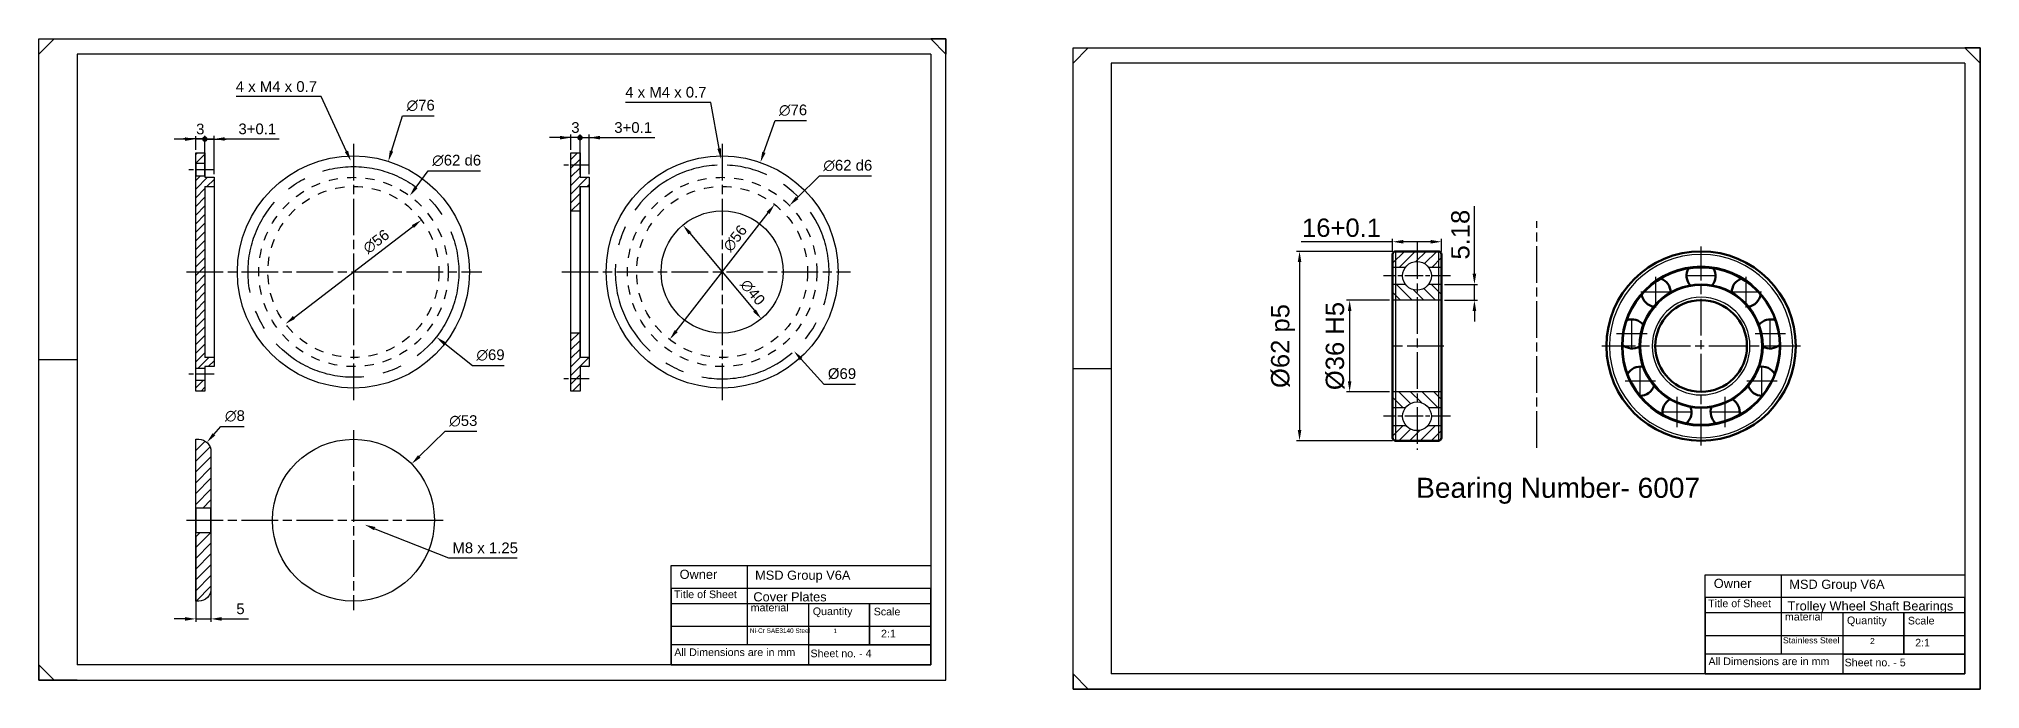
# Model space of a CAD drawing. Header units: millimetres. Extents: x -15074 to 21675, y -7568 to 6574.
# Drawn here: x -5722 to -5087, y 2422 to 2635 of the extents above; entities that cross this region are included whole.
import ezdxf

# ---------------------------------------------------------------- set-up
doc = ezdxf.new("R2010")
doc.units = ezdxf.units.MM
for name, pattern in [('AM_ISO08W050', [18, 12, -1.5, 3, -1.5]), ('AM_ISO08W050x2', [9, 6, -0.75, 1.5, -0.75]), ('CENTER', [50.8, 31.75, -6.35, 6.35, -6.35]), ('Dashed', [2, 1, -1])]:
    doc.linetypes.add(name, pattern=pattern)
for name, color, linetype, lineweight in [('AM_0', 7, 'Continuous', 50), ('AM_4', 92, 'Continuous', 25), ('AM_5', 250, 'Continuous', 25), ('AM_7', 142, 'AM_ISO08W050', 25), ('AM_8', 1, 'Continuous', 25)]:
    doc.layers.add(name, color=color, linetype=linetype, lineweight=lineweight)
doc.styles.get("Standard").update_dxf_attribs({"font": 'arial.ttf'})
doc.dimstyles.new('AM_ISO$0', dxfattribs={"dimtxt": 3.5, "dimasz": 3.5, "dimexe": 1, "dimexo": 1, "dimgap": 1.5, "dimtad": 1, "dimdsep": 46, "dimtxsty": 'Standard', "dimcen": 0, "dimclrd": 256, "dimclre": 256, "dimclrt": 250, "dimadec": 0, "dimazin": 2, "dimtp": 0.1, "dimtm": 0.1, "dimtfac": 0.71, "dimtdec": 3, "dimtmove": 0, "dimatfit": 3, "dimfxl": 1, "dimlwd": -1, "dimlwe": -1, "dimarcsym": 1})
doc.dimstyles.new('AM_ISO$3', dxfattribs={"dimtxt": 3.5, "dimasz": 3.5, "dimexe": 1, "dimexo": 1, "dimgap": 1.5, "dimtad": 1, "dimtoh": 1, "dimdsep": 46, "dimtxsty": 'Standard', "dimcen": 0, "dimclrd": 256, "dimclre": 256, "dimclrt": 250, "dimadec": 0, "dimazin": 2, "dimtp": 0.1, "dimtm": 0.1, "dimtfac": 0.71, "dimtdec": 3, "dimtofl": 0, "dimtmove": 0, "dimatfit": 0, "dimfxl": 1, "dimlwd": -1, "dimlwe": -1, "dimarcsym": 1})
pattern_1 = [(45, (-9290.0528, 865.757), (-1.767767, 1.767767), [])]
pattern_2 = [(135, (-9290.0528, 865.757), (-1.9091883, -1.9091883), [])]
pattern_3 = [(45, (0, 0), (-1.41421356, 1.41421356), [])]
pattern_4 = [(45, (0, 0), (-1.767767, 1.767767), [])]

msp = doc.modelspace()

# ---------------------------------------------------------------- texts
at = {"attachment_point": 1}
for s, width, gutter_width, heights, insert, char_height in [('Bearing Number- 6007', 363.79611, 32.883, [0], (-5271.189, 2490.895), 6.57665), (' Owner', 21.09069, 6.25, [0], (-5513.505, 2460.775), 3), ('MSD Group V6A', 46.97471, 6.25, [0], (-5487.621, 2460.487), 3), ('Title of Sheet', 22.81629, 6.25, [0], (-5514.176, 2453.974), 2.5), ('Cover Plates', 47.54991, 6.25, [0], (-5488.197, 2453.399), 3), (' Owner', 21.09069, 6.25, [0], (-5174.92, 2457.802), 3), ('MSD Group V6A', 46.97471, 6.25, [0], (-5149.036, 2457.515), 3), ('material', 18.93235, 6.25, [0], (-5489.059, 2449.63), 2.5), ('Quantity', 16.77668, 6.25, [0], (-5468.736, 2448.418), 2.5), ('Scale', 17.25601, 6.25, [0], (-5448.795, 2448.322), 2.5), ('Title of Sheet', 22.81629, 6.25, [0], (-5175.591, 2451.002), 2.5), ('Trolley Wheel Shaft Bearings', 62.15367, 6.25, [0], (-5149.611, 2450.427), 3), ('Ni-Cr SAE3140 Steel', 18.57839, 6.25, [0], (-5489.32, 2441.57), 1.5), ('1', 17.24225, 6.25, [0], (-5461.961, 2441.506), 1.5), ('\\pxi-3,l4,t4;2:1', 17.0613, 6.25, [0], (-5448.904, 2441.118), 2.5), ('material', 18.93235, 6.25, [0], (-5150.474, 2446.657), 2.5), ('Quantity', 16.77668, 6.25, [0], (-5130.15, 2445.446), 2.5), ('Scale', 17.25601, 6.25, [0], (-5110.21, 2445.35), 2.5), ('All Dimensions are in mm', 48.26912, 6.25, [0], (-5514.081, 2435.008), 2.5), ('Sheet no. - 4', 36.3335, 6.25, [0.905], (-5469.503, 2434.625), 2.5), ('Stainless Steel', 18.27824, 6.25, [0], (-5151.095, 2438.656), 2), ('2', 18.35806, 6.25, [0], (-5122.6, 2438.416), 2), ('\\pxi-3,l4,t4;2:1', 17.0613, 6.25, [0], (-5110.318, 2438.146), 2.5), ('All Dimensions are in mm', 48.26912, 6.25, [0], (-5175.495, 2432.036), 2.5), ('Sheet no. - 5', 36.3335, 6.25, [0.905], (-5130.917, 2431.653), 2.5)]:
    msp.add_mtext_dynamic_manual_height_columns(s, width=width, gutter_width=gutter_width, heights=heights, dxfattribs=dict(at, insert=insert, char_height=char_height))

# ---------------------------------------------------------------- blocks, each defined once
blk = doc.blocks.new('1_SKF_6206_PART3_1_0_in_SKF_6206_2')
at = {"layer": 'AM_0'}
for start, end in [(358.74902, 70.95036), (189.04964, 261.25098)]:
    blk.add_arc((-14.78, 17.62), 4.76, start, end, dxfattribs=at)
at = {"layer": 'AM_7'}
for p, q in [((-14.78, 12.62), (-14.78, 22.62)), ((-19.78, 17.62), (-9.78, 17.62))]:
    blk.add_line(p, q, dxfattribs=at)
blk = doc.blocks.new('2_SKF_6206_PART3_2_0_in_SKF_6206_2')
at = {"layer": 'AM_0'}
for start, end in [(38.74902, 110.95036), (229.04964, 301.25098)]:
    blk.add_arc((-22.65, 3.99), 4.76, start, end, dxfattribs=at)
at = {"layer": 'AM_7'}
for p, q in [((-22.65, -1.01), (-22.65, 8.99)), ((-27.65, 3.99), (-17.65, 3.99))]:
    blk.add_line(p, q, dxfattribs=at)
blk = doc.blocks.new('3_SKF_6206_PART3_3_0_in_SKF_6206_2')
at = {"layer": 'AM_0'}
for start, end in [(78.74902, 150.95036), (269.04964, 341.25098)]:
    blk.add_arc((-19.92, -11.5), 4.76, start, end, dxfattribs=at)
at = {"layer": 'AM_7'}
for p, q in [((-24.92, -11.5), (-14.92, -11.5)), ((-19.92, -16.5), (-19.92, -6.5))]:
    blk.add_line(p, q, dxfattribs=at)
blk = doc.blocks.new('4_SKF_6206_PART3_4_0_in_SKF_6206_2')
at = {"layer": 'AM_0'}
for start, end in [(118.74902, 190.95036), (309.04964, 21.25098)]:
    blk.add_arc((-7.87, -21.61), 4.76, start, end, dxfattribs=at)
at = {"layer": 'AM_7'}
for p, q in [((-7.87, -26.61), (-7.87, -16.61)), ((-12.87, -21.61), (-2.87, -21.61))]:
    blk.add_line(p, q, dxfattribs=at)
blk = doc.blocks.new('5_SKF_6206_PART3_5_0_in_SKF_6206_2')
at = {"layer": 'AM_0'}
for start, end in [(349.04964, 61.25098), (158.74902, 230.95036)]:
    blk.add_arc((7.87, -21.61), 4.76, start, end, dxfattribs=at)
at = {"layer": 'AM_7'}
for p, q in [((7.87, -26.61), (7.87, -16.61)), ((2.87, -21.61), (12.87, -21.61))]:
    blk.add_line(p, q, dxfattribs=at)
blk = doc.blocks.new('6_SKF_6206_PART3_6_0_in_SKF_6206_2')
at = {"layer": 'AM_0'}
for start, end in [(29.04964, 101.25098), (198.74902, 270.95036)]:
    blk.add_arc((19.92, -11.5), 4.76, start, end, dxfattribs=at)
at = {"layer": 'AM_7'}
for p, q in [((14.92, -11.5), (24.92, -11.5)), ((19.92, -16.5), (19.92, -6.5))]:
    blk.add_line(p, q, dxfattribs=at)
blk = doc.blocks.new('7_SKF_6206_PART3_7_0_in_SKF_6206_2')
at = {"layer": 'AM_0'}
for start, end in [(69.04964, 141.25098), (238.74902, 310.95036)]:
    blk.add_arc((22.65, 3.99), 4.76, start, end, dxfattribs=at)
at = {"layer": 'AM_7'}
for p, q in [((22.65, -1.01), (22.65, 8.99)), ((17.65, 3.99), (27.65, 3.99))]:
    blk.add_line(p, q, dxfattribs=at)
blk = doc.blocks.new('8_SKF_6206_PART3_8_0_in_SKF_6206_2')
at = {"layer": 'AM_0'}
for start, end in [(109.04964, 181.25098), (278.74902, 350.95036)]:
    blk.add_arc((14.78, 17.62), 4.76, start, end, dxfattribs=at)
at = {"layer": 'AM_7'}
for p, q in [((14.78, 12.62), (14.78, 22.62)), ((9.78, 17.62), (19.78, 17.62))]:
    blk.add_line(p, q, dxfattribs=at)
blk = doc.blocks.new('9_SKF_6206_PART3_9_0_in_SKF_6206_2')
at = {"layer": 'AM_0'}
for start, end in [(149.049643866, 221.250981601), (318.749018399, 30.950356134)]:
    blk.add_arc((0, 23), 4.7625, start, end, dxfattribs=at)
at = {"layer": 'AM_7'}
blk.add_line((-5.000625, 23), (5.000625, 23), dxfattribs=at)
blk = doc.blocks.new('10_SKF_6206_PART2_0_in_SKF_6206_2')
at = {"layer": 'AM_0'}
for radius in [31, 25.78]:
    blk.add_circle((0, 0), radius, dxfattribs=at)
at = {"layer": 'AM_4'}
for radius in [30, 26.11]:
    blk.add_circle((0, 0), radius, dxfattribs=at)
at = {"layer": 'AM_7'}
for p, q in [((0, -32.55), (0, 32.55)), ((-32.55, 0), (32.55, 0))]:
    blk.add_line(p, q, dxfattribs=at)
blk = doc.blocks.new('11_SKF_6206_PART1_0_in_SKF_6206_2')
at = {"layer": 'AM_0'}
for radius in [20.18, 15]:
    blk.add_circle((0, 0), radius, dxfattribs=at)
at = {"layer": 'AM_4'}
for radius in [19.85, 16]:
    blk.add_circle((0, 0), radius, dxfattribs=at)
blk = doc.blocks.new('6_SKF_6206_PART2_0_in_SKF_6206_0')
at = {"layer": 'AM_0'}
for p, q in [((0, 30), (0, -30)), ((15, 31), (1, 31)), ((16, 30), (16, -30)), ((1, -31), (15, -31))]:
    blk.add_line(p, q, dxfattribs=at)
for centre, start, end in [((1, 30), 90, 180), ((15, 30), 0, 90), ((1, -30), 180, 270), ((15, -30), 270, 360)]:
    blk.add_arc(centre, 1, start, end, dxfattribs=at)
at = {"layer": 'AM_4'}
for p, q in [((1, 31), (1, -31)), ((15, 31), (15, -31))]:
    blk.add_line(p, q, dxfattribs=at)
at = {"layer": 'AM_7'}
blk.add_line((-0.8, 0), (16.8, 0), dxfattribs=at)
blk = doc.blocks.new('*D33')
at = {"layer": 'AM_5', "linetype": 'ByBlock', "transparency": 16777216}
for p, q in [((-5279.92, 2549.02), (-5293.97, 2549.02)), ((-5292.97, 2545.52), (-5292.97, 2522.52)), ((-5279.92, 2519.02), (-5293.97, 2519.02))]:
    blk.add_line(p, q, dxfattribs=at)
at = {"layer": 'AM_5', "transparency": 16777216}
for points in [[(-5293.55, 2545.52), (-5292.39, 2545.52), (-5292.97, 2549.02)], [(-5293.55, 2522.52), (-5292.39, 2522.52), (-5292.97, 2519.02)]]:
    blk.add_solid(points, dxfattribs=at)
at = {"layer": 'Defpoints', "color": 0, "transparency": 16777216}
for p in [(-5278.92, 2549.02), (-5292.97, 2519.02), (-5278.92, 2519.02)]:
    blk.add_point(p, dxfattribs=at)
at = {"layer": 'AM_5', "color": 7, "transparency": 16777216, "insert": (-5297.7, 2534.02), "char_height": 6, "attachment_point": 5, "rotation": 90}
blk.add_mtext('%%C36{\\C250;{}{\\C250; H5}{{}}}', dxfattribs=at)
blk = doc.blocks.new('*D34')
at = {"layer": 'AM_5', "linetype": 'ByBlock', "transparency": 16777216}
for p, q in [((-5278.92, 2565.02), (-5310.37, 2565.02)), ((-5309.37, 2561.52), (-5309.37, 2506.52)), ((-5278.92, 2503.02), (-5310.37, 2503.02))]:
    blk.add_line(p, q, dxfattribs=at)
at = {"layer": 'AM_5', "transparency": 16777216}
for points in [[(-5309.95, 2561.52), (-5308.79, 2561.52), (-5309.37, 2565.02)], [(-5309.95, 2506.52), (-5308.79, 2506.52), (-5309.37, 2503.02)]]:
    blk.add_solid(points, dxfattribs=at)
at = {"layer": 'Defpoints', "color": 0, "transparency": 16777216}
for p in [(-5277.92, 2565.02), (-5309.37, 2503.02), (-5277.92, 2503.02)]:
    blk.add_point(p, dxfattribs=at)
at = {"layer": 'AM_5', "color": 7, "transparency": 16777216, "insert": (-5314.81, 2534.02), "char_height": 6, "attachment_point": 5, "rotation": 90}
blk.add_mtext('%%C62{\\C250;{}{\\C250; p5}{{}}}', dxfattribs=at)
blk = doc.blocks.new('*D35')
at = {"layer": 'AM_5', "linetype": 'ByBlock', "transparency": 16777216}
for p, q in [((-5278.92, 2568.17), (-5308.84, 2568.17)), ((-5278.92, 2565.02), (-5278.92, 2569.17)), ((-5266.42, 2568.17), (-5275.42, 2568.17)), ((-5262.92, 2565.02), (-5262.92, 2569.17))]:
    blk.add_line(p, q, dxfattribs=at)
at = {"layer": 'AM_5', "transparency": 16777216}
for points in [[(-5275.42, 2568.76), (-5275.42, 2567.59), (-5278.92, 2568.17)], [(-5266.42, 2568.76), (-5266.42, 2567.59), (-5262.92, 2568.17)]]:
    blk.add_solid(points, dxfattribs=at)
at = {"layer": 'Defpoints', "color": 0, "transparency": 16777216}
for p in [(-5278.92, 2568.17), (-5278.92, 2564.02), (-5262.92, 2564.02)]:
    blk.add_point(p, dxfattribs=at)
at = {"layer": 'AM_5', "color": 7, "transparency": 16777216, "insert": (-5295.63, 2572.74), "char_height": 6, "attachment_point": 5}
blk.add_mtext('16+0.1', dxfattribs=at)
blk = doc.blocks.new('*D36')
at = {"layer": 'AM_5', "linetype": 'ByBlock', "transparency": 16777216}
for p, q in [((-5252.13, 2557.7), (-5252.13, 2579.8)), ((-5261.92, 2554.2), (-5251.13, 2554.2)), ((-5261.92, 2549.02), (-5251.13, 2549.02)), ((-5252.13, 2549.02), (-5252.13, 2554.2)), ((-5252.13, 2545.52), (-5252.13, 2542.02))]:
    blk.add_line(p, q, dxfattribs=at)
at = {"layer": 'AM_5', "transparency": 16777216}
for points in [[(-5252.71, 2557.7), (-5251.54, 2557.7), (-5252.13, 2554.2)], [(-5252.71, 2545.52), (-5251.54, 2545.52), (-5252.13, 2549.02)]]:
    blk.add_solid(points, dxfattribs=at)
at = {"layer": 'Defpoints', "color": 0, "transparency": 16777216}
for p in [(-5262.92, 2554.2), (-5262.92, 2549.02), (-5252.13, 2554.2)]:
    blk.add_point(p, dxfattribs=at)
at = {"layer": 'AM_5', "color": 7, "transparency": 16777216, "insert": (-5256.69, 2570.5), "char_height": 6, "attachment_point": 5, "rotation": 90}
blk.add_mtext('5.18', dxfattribs=at)
blk = doc.blocks.new('*D105')
at = {"layer": 'AM_5', "linetype": 'ByBlock', "transparency": 16777216}
for p, q in [((-5606.65, 2597.86), (-5603.02, 2609.4)), ((-5603.02, 2609.4), (-5592.7, 2609.4))]:
    blk.add_line(p, q, dxfattribs=at)
at = {"layer": 'AM_5', "transparency": 16777216}
blk.add_solid([(-5607.21, 2598.04), (-5606.1, 2597.69), (-5607.71, 2594.52)], dxfattribs=at)
at = {"layer": 'Defpoints', "color": 0, "transparency": 16777216}
for p in [(-5607.71, 2594.52), (-5630.54, 2522.03)]:
    blk.add_point(p, dxfattribs=at)
at = {"layer": 'AM_5', "color": 250, "transparency": 16777216, "insert": (-5597.11, 2612.79), "char_height": 3.5, "attachment_point": 5}
blk.add_mtext('∅76', dxfattribs=at)
blk = doc.blocks.new('*D106')
at = {"layer": 'AM_5', "linetype": 'ByBlock', "transparency": 16777216}
for p, q in [((-5484.73, 2597.46), (-5481.1, 2607.85)), ((-5481.1, 2607.85), (-5470.78, 2607.85))]:
    blk.add_line(p, q, dxfattribs=at)
at = {"layer": 'AM_5', "transparency": 16777216}
blk.add_solid([(-5485.28, 2597.65), (-5484.18, 2597.26), (-5485.88, 2594.15)], dxfattribs=at)
at = {"layer": 'Defpoints', "color": 0, "transparency": 16777216}
for p in [(-5485.88, 2594.15), (-5510.95, 2522.4)]:
    blk.add_point(p, dxfattribs=at)
at = {"layer": 'AM_5', "color": 250, "transparency": 16777216, "insert": (-5475.19, 2611.24), "char_height": 3.5, "attachment_point": 5}
blk.add_mtext('∅76', dxfattribs=at)
blk = doc.blocks.new('*D107')
at = {"layer": 'AM_5', "linetype": 'ByBlock', "transparency": 16777216}
for p, q in [((-5597.58, 2497.86), (-5589.06, 2506.12)), ((-5589.06, 2506.12), (-5578.73, 2506.12))]:
    blk.add_line(p, q, dxfattribs=at)
at = {"layer": 'AM_5', "transparency": 16777216}
blk.add_solid([(-5597.98, 2498.28), (-5597.17, 2497.44), (-5600.09, 2495.43)], dxfattribs=at)
at = {"layer": 'Defpoints', "color": 0, "transparency": 16777216}
for p in [(-5600.09, 2495.43), (-5638.15, 2458.55)]:
    blk.add_point(p, dxfattribs=at)
at = {"layer": 'AM_5', "color": 250, "transparency": 16777216, "insert": (-5583.15, 2509.5), "char_height": 3.5, "attachment_point": 5}
blk.add_mtext('∅53', dxfattribs=at)
blk = doc.blocks.new('*D108')
at = {"layer": 'AM_5', "linetype": 'ByBlock', "transparency": 16777216}
blk.add_line((-5638.58, 2543.4), (-5599.66, 2573.16), dxfattribs=at)
at = {"layer": 'AM_5', "transparency": 16777216}
for points in [[(-5600.01, 2573.62), (-5599.31, 2572.7), (-5596.88, 2575.29)], [(-5638.94, 2543.86), (-5638.23, 2542.93), (-5641.37, 2541.27)]]:
    blk.add_solid(points, dxfattribs=at)
at = {"layer": 'Defpoints', "color": 0, "transparency": 16777216}
for p in [(-5596.88, 2575.29), (-5641.37, 2541.27)]:
    blk.add_point(p, dxfattribs=at)
at = {"layer": 'AM_5', "color": 250, "transparency": 16777216, "insert": (-5611.67, 2568.24), "char_height": 3.5, "attachment_point": 5, "rotation": 37.40313}
blk.add_mtext('∅56', dxfattribs=at)
blk = doc.blocks.new('*D109')
at = {"layer": 'AM_5', "linetype": 'ByBlock', "transparency": 16777216}
blk.add_line((-5513.44, 2538.93), (-5483.39, 2577.63), dxfattribs=at)
at = {"layer": 'AM_5', "transparency": 16777216}
for points in [[(-5483.85, 2577.99), (-5482.92, 2577.27), (-5481.24, 2580.39)], [(-5513.9, 2539.29), (-5512.98, 2538.57), (-5515.59, 2536.17)]]:
    blk.add_solid(points, dxfattribs=at)
at = {"layer": 'Defpoints', "color": 0, "transparency": 16777216}
for p in [(-5481.24, 2580.39), (-5515.59, 2536.17)]:
    blk.add_point(p, dxfattribs=at)
at = {"layer": 'AM_5', "color": 250, "transparency": 16777216, "insert": (-5494.14, 2569.29), "char_height": 3.5, "attachment_point": 5, "rotation": 52.16222}
blk.add_mtext('∅56', dxfattribs=at)
blk = doc.blocks.new('*D110')
at = {"layer": 'AM_5', "linetype": 'ByBlock', "transparency": 16777216}
blk.add_line((-5508.99, 2570.94), (-5487.84, 2545.62), dxfattribs=at)
at = {"layer": 'AM_5', "transparency": 16777216}
for points in [[(-5508.54, 2571.32), (-5509.44, 2570.57), (-5511.24, 2573.63)], [(-5487.39, 2545.99), (-5488.28, 2545.24), (-5485.59, 2542.93)]]:
    blk.add_solid(points, dxfattribs=at)
at = {"layer": 'Defpoints', "color": 0, "transparency": 16777216}
for p in [(-5511.24, 2573.63), (-5485.59, 2542.93)]:
    blk.add_point(p, dxfattribs=at)
at = {"layer": 'AM_5', "color": 250, "transparency": 16777216, "insert": (-5488.42, 2551.6), "char_height": 3.5, "attachment_point": 5, "rotation": 309.87132}
blk.add_mtext('∅40', dxfattribs=at)
blk = doc.blocks.new('*D111')
at = {"layer": 'AM_5', "linetype": 'ByBlock', "transparency": 16777216}
for p, q in [((-5598.61, 2586.02), (-5594.64, 2591.4)), ((-5594.64, 2591.4), (-5577.52, 2591.4))]:
    blk.add_line(p, q, dxfattribs=at)
at = {"layer": 'AM_5', "transparency": 16777216}
blk.add_solid([(-5599.08, 2586.37), (-5598.14, 2585.67), (-5600.69, 2583.21)], dxfattribs=at)
at = {"layer": 'Defpoints', "color": 0, "transparency": 16777216}
for p in [(-5600.69, 2583.21), (-5637.55, 2533.35)]:
    blk.add_point(p, dxfattribs=at)
at = {"layer": 'AM_5', "color": 250, "transparency": 16777216, "insert": (-5585.33, 2594.78), "char_height": 3.5, "attachment_point": 5}
blk.add_mtext('∅62{}{\\C250; d6}', dxfattribs=at)
blk = doc.blocks.new('*D112')
at = {"layer": 'AM_5', "linetype": 'ByBlock', "transparency": 16777216}
for p, q in [((-5629.68, 2615.7), (-5657.53, 2615.7)), ((-5621.42, 2597.77), (-5629.68, 2615.7))]:
    blk.add_line(p, q, dxfattribs=at)
at = {"layer": 'AM_5', "transparency": 16777216}
blk.add_solid([(-5620.89, 2598.02), (-5621.95, 2597.53), (-5619.96, 2594.6)], dxfattribs=at)
at = {"layer": 'Defpoints', "color": 0, "transparency": 16777216}
for p in [(-5619.96, 2594.6), (-5618.29, 2590.96)]:
    blk.add_point(p, dxfattribs=at)
at = {"layer": 'AM_5', "color": 250, "transparency": 16777216, "insert": (-5644.35, 2618.98), "char_height": 3.5, "attachment_point": 5}
blk.add_mtext('4 x M4 x 0.7', dxfattribs=at)
blk = doc.blocks.new('GENDOT')
blk.add_line((0, 0), (-1, 0))
at = {"const_width": 0.25}
blk.add_lwpolyline([(-0.125, 0, 1), (0.125, 0, 1)], format="xyb", close=True, dxfattribs=at)
blk = doc.blocks.new('*D114')
at = {"layer": 'AM_5', "linetype": 'ByBlock', "transparency": 16777216}
for p, q in [((-5671.27, 2601.83), (-5674.77, 2601.83)), ((-5667.77, 2590.28), (-5667.77, 2602.83)), ((-5667.77, 2601.83), (-5664.77, 2601.83)), ((-5664.77, 2590.28), (-5664.77, 2602.83)), ((-5661.27, 2601.83), (-5643.45, 2601.83))]:
    blk.add_line(p, q, dxfattribs=at)
at = {"layer": 'AM_5', "transparency": 16777216}
blk.add_solid([(-5661.27, 2602.41), (-5661.27, 2601.25), (-5664.77, 2601.83)], dxfattribs=at)
at = {"layer": 'Defpoints', "color": 0, "transparency": 16777216}
for p in [(-5667.77, 2601.83), (-5667.77, 2589.28), (-5664.77, 2589.28)]:
    blk.add_point(p, dxfattribs=at)
at = {"layer": 'AM_5', "transparency": 16777216, "xscale": 3.5, "yscale": 3.5, "zscale": 3.5}
blk.add_blockref('GENDOT', (-5667.77, 2601.83), dxfattribs=at)
at = {"layer": 'AM_5', "color": 250, "transparency": 16777216, "insert": (-5650.59, 2605.12), "char_height": 3.5, "attachment_point": 5}
blk.add_mtext('3+0.1', dxfattribs=at)
blk = doc.blocks.new('*D115')
at = {"layer": 'AM_5', "linetype": 'ByBlock', "transparency": 16777216}
for p, q in [((-5674.27, 2601.78), (-5677.77, 2601.78)), ((-5670.77, 2598.28), (-5670.77, 2602.78)), ((-5667.77, 2601.78), (-5670.77, 2601.78)), ((-5667.77, 2590.28), (-5667.77, 2602.78)), ((-5664.27, 2601.78), (-5660.77, 2601.78))]:
    blk.add_line(p, q, dxfattribs=at)
at = {"layer": 'AM_5', "transparency": 16777216}
blk.add_solid([(-5674.27, 2602.36), (-5674.27, 2601.2), (-5670.77, 2601.78)], dxfattribs=at)
at = {"layer": 'Defpoints', "color": 0, "transparency": 16777216}
for p in [(-5670.77, 2601.78), (-5670.77, 2597.28), (-5667.77, 2589.28)]:
    blk.add_point(p, dxfattribs=at)
at = {"layer": 'AM_5', "transparency": 16777216, "xscale": 3.5, "yscale": 3.5, "zscale": 3.5, "rotation": 180}
blk.add_blockref('GENDOT', (-5667.77, 2601.78), dxfattribs=at)
at = {"layer": 'AM_5', "color": 250, "transparency": 16777216, "insert": (-5669.27, 2605.07), "char_height": 3.5, "attachment_point": 5}
blk.add_mtext('3', dxfattribs=at)
blk = doc.blocks.new('*D116')
at = {"layer": 'AM_5', "linetype": 'ByBlock', "transparency": 16777216}
for p, q in [((-5473.88, 2582.53), (-5466.58, 2589.74)), ((-5466.58, 2589.74), (-5449.47, 2589.74))]:
    blk.add_line(p, q, dxfattribs=at)
at = {"layer": 'AM_5', "transparency": 16777216}
blk.add_solid([(-5474.29, 2582.94), (-5473.47, 2582.12), (-5476.37, 2580.07)], dxfattribs=at)
at = {"layer": 'Defpoints', "color": 0, "transparency": 16777216}
for p in [(-5476.37, 2580.07), (-5520.46, 2536.49)]:
    blk.add_point(p, dxfattribs=at)
at = {"layer": 'AM_5', "color": 250, "transparency": 16777216, "insert": (-5457.27, 2593.12), "char_height": 3.5, "attachment_point": 5}
blk.add_mtext('∅62{}{\\C250; d6}', dxfattribs=at)
blk = doc.blocks.new('*D117')
at = {"layer": 'AM_5', "linetype": 'ByBlock', "transparency": 16777216}
for p, q in [((-5502.15, 2613.83), (-5530, 2613.83)), ((-5499.4, 2598.69), (-5502.15, 2613.83))]:
    blk.add_line(p, q, dxfattribs=at)
at = {"layer": 'AM_5', "transparency": 16777216}
blk.add_solid([(-5498.82, 2598.79), (-5499.97, 2598.59), (-5498.77, 2595.25)], dxfattribs=at)
at = {"layer": 'Defpoints', "color": 0, "transparency": 16777216}
for p in [(-5498.77, 2595.25), (-5498.06, 2591.31)]:
    blk.add_point(p, dxfattribs=at)
at = {"layer": 'AM_5', "color": 250, "transparency": 16777216, "insert": (-5516.83, 2617.12), "char_height": 3.5, "attachment_point": 5}
blk.add_mtext('4 x M4 x 0.7', dxfattribs=at)
blk = doc.blocks.new('*D118')
at = {"layer": 'AM_5', "linetype": 'ByBlock', "transparency": 16777216}
for p, q in [((-5548.45, 2602.27), (-5551.95, 2602.27)), ((-5544.95, 2590.28), (-5544.95, 2603.27)), ((-5544.95, 2602.27), (-5541.95, 2602.27)), ((-5541.95, 2590.28), (-5541.95, 2603.27)), ((-5538.45, 2602.27), (-5520.41, 2602.27))]:
    blk.add_line(p, q, dxfattribs=at)
at = {"layer": 'AM_5', "transparency": 16777216}
blk.add_solid([(-5538.45, 2602.86), (-5538.45, 2601.69), (-5541.95, 2602.27)], dxfattribs=at)
at = {"layer": 'Defpoints', "color": 0, "transparency": 16777216}
for p in [(-5544.95, 2602.27), (-5544.95, 2589.28), (-5541.95, 2589.28)]:
    blk.add_point(p, dxfattribs=at)
at = {"layer": 'AM_5', "transparency": 16777216, "xscale": 3.5, "yscale": 3.5, "zscale": 3.5}
blk.add_blockref('GENDOT', (-5544.95, 2602.27), dxfattribs=at)
at = {"layer": 'AM_5', "color": 250, "transparency": 16777216, "insert": (-5527.54, 2605.56), "char_height": 3.5, "attachment_point": 5}
blk.add_mtext('3+0.1', dxfattribs=at)
blk = doc.blocks.new('*D119')
at = {"layer": 'AM_5', "linetype": 'ByBlock', "transparency": 16777216}
for p, q in [((-5551.45, 2602.27), (-5554.95, 2602.27)), ((-5547.95, 2598.28), (-5547.95, 2603.27)), ((-5544.95, 2602.27), (-5547.95, 2602.27)), ((-5544.95, 2590.28), (-5544.95, 2603.27)), ((-5541.45, 2602.27), (-5537.95, 2602.27))]:
    blk.add_line(p, q, dxfattribs=at)
at = {"layer": 'AM_5', "transparency": 16777216}
blk.add_solid([(-5551.45, 2602.86), (-5551.45, 2601.69), (-5547.95, 2602.27)], dxfattribs=at)
at = {"layer": 'Defpoints', "color": 0, "transparency": 16777216}
for p in [(-5547.95, 2602.27), (-5547.95, 2597.28), (-5544.95, 2589.28)]:
    blk.add_point(p, dxfattribs=at)
at = {"layer": 'AM_5', "transparency": 16777216, "xscale": 3.5, "yscale": 3.5, "zscale": 3.5, "rotation": 180}
blk.add_blockref('GENDOT', (-5544.95, 2602.27), dxfattribs=at)
at = {"layer": 'AM_5', "color": 250, "transparency": 16777216, "insert": (-5546.45, 2605.56), "char_height": 3.5, "attachment_point": 5}
blk.add_mtext('3', dxfattribs=at)
blk = doc.blocks.new('*D120')
at = {"layer": 'AM_5', "linetype": 'ByBlock', "transparency": 16777216}
for p, q in [((-5612.15, 2474.22), (-5587.95, 2464.64)), ((-5587.95, 2464.64), (-5565.54, 2464.64))]:
    blk.add_line(p, q, dxfattribs=at)
at = {"layer": 'AM_5', "transparency": 16777216}
blk.add_solid([(-5611.94, 2474.77), (-5612.36, 2473.68), (-5615.4, 2475.51)], dxfattribs=at)
at = {"layer": 'Defpoints', "color": 0, "transparency": 16777216}
for p in [(-5622.84, 2478.46), (-5615.4, 2475.51)]:
    blk.add_point(p, dxfattribs=at)
at = {"layer": 'AM_5', "color": 250, "transparency": 16777216, "insert": (-5575.99, 2467.92), "char_height": 3.5, "attachment_point": 5}
blk.add_mtext('M8 x 1.25', dxfattribs=at)
blk = doc.blocks.new('*D121')
at = {"layer": 'AM_5', "linetype": 'ByBlock', "transparency": 16777216}
for p, q in [((-5664.8, 2505.11), (-5662.49, 2507.73)), ((-5662.49, 2507.73), (-5654.88, 2507.73))]:
    blk.add_line(p, q, dxfattribs=at)
at = {"layer": 'AM_5', "transparency": 16777216}
blk.add_solid([(-5665.24, 2505.49), (-5664.37, 2504.72), (-5667.12, 2502.48)], dxfattribs=at)
at = {"layer": 'Defpoints', "color": 0, "transparency": 16777216}
for p in [(-5667.12, 2502.48), (-5672.42, 2496.49)]:
    blk.add_point(p, dxfattribs=at)
at = {"layer": 'AM_5', "color": 250, "transparency": 16777216, "insert": (-5657.93, 2511.12), "char_height": 3.5, "attachment_point": 5}
blk.add_mtext('∅8', dxfattribs=at)
blk = doc.blocks.new('*D135')
at = {"layer": 'AM_5', "linetype": 'ByBlock', "transparency": 16777216}
for p, q in [((-5589.23, 2534.81), (-5580.16, 2527.69)), ((-5580.16, 2527.69), (-5569.83, 2527.69))]:
    blk.add_line(p, q, dxfattribs=at)
at = {"layer": 'AM_5', "transparency": 16777216}
blk.add_solid([(-5588.87, 2535.27), (-5589.59, 2534.35), (-5591.99, 2536.97)], dxfattribs=at)
at = {"layer": 'Defpoints', "color": 0, "transparency": 16777216}
for p in [(-5646.26, 2579.58), (-5591.99, 2536.97)]:
    blk.add_point(p, dxfattribs=at)
at = {"layer": 'AM_5', "color": 250, "transparency": 16777216, "insert": (-5574.25, 2531.07), "char_height": 3.5, "attachment_point": 5}
blk.add_mtext('∅69', dxfattribs=at)
blk = doc.blocks.new('*D136')
at = {"layer": 'AM_5', "linetype": 'ByBlock', "transparency": 16777216}
for p, q in [((-5472.54, 2529.77), (-5465.09, 2521.54)), ((-5465.09, 2521.54), (-5454.76, 2521.54))]:
    blk.add_line(p, q, dxfattribs=at)
at = {"layer": 'AM_5', "transparency": 16777216}
blk.add_solid([(-5472.11, 2530.16), (-5472.98, 2529.37), (-5474.9, 2532.36)], dxfattribs=at)
at = {"layer": 'Defpoints', "color": 0, "transparency": 16777216}
for p in [(-5521.93, 2584.2), (-5474.9, 2532.36)]:
    blk.add_point(p, dxfattribs=at)
at = {"layer": 'AM_5', "color": 250, "transparency": 16777216, "insert": (-5459.17, 2524.93), "char_height": 3.5, "attachment_point": 5}
blk.add_mtext('%%C69', dxfattribs=at)
blk = doc.blocks.new('*D138')
at = {"layer": 'AM_5', "linetype": 'ByBlock', "transparency": 16777216}
for p, q in [((-5670.77, 2471.99), (-5670.77, 2443.67)), ((-5665.77, 2471.99), (-5665.77, 2443.67)), ((-5674.27, 2444.67), (-5677.77, 2444.67)), ((-5670.77, 2444.67), (-5665.77, 2444.67)), ((-5662.27, 2444.67), (-5653.45, 2444.67))]:
    blk.add_line(p, q, dxfattribs=at)
at = {"layer": 'AM_5', "transparency": 16777216}
for points in [[(-5674.27, 2445.25), (-5674.27, 2444.08), (-5670.77, 2444.67)], [(-5662.27, 2445.25), (-5662.27, 2444.08), (-5665.77, 2444.67)]]:
    blk.add_solid(points, dxfattribs=at)
at = {"layer": 'Defpoints', "color": 0, "transparency": 16777216}
for p in [(-5670.77, 2472.99), (-5665.77, 2472.99), (-5665.77, 2444.67)]:
    blk.add_point(p, dxfattribs=at)
at = {"layer": 'AM_5', "color": 250, "transparency": 16777216, "insert": (-5656.11, 2447.95), "char_height": 3.5, "attachment_point": 5}
blk.add_mtext('5', dxfattribs=at)

# ---------------------------------------------------------------- dimensions: what is measured, and where the dimension line sits
at = {"layer": 'AM_5'}
for p1, p2, text, picture, middle in [((-5618.286, 2590.962), (-5619.959, 2594.595), '4 x M4 x 0.7', '*D112', (-5644.354, 2615.697)), ((-5498.056, 2591.311), (-5498.772, 2595.247), '4 x M4 x 0.7', '*D117', (-5516.828, 2613.83)), ((-5622.841, 2478.459), (-5615.404, 2475.512), 'M8 x 1.25', '*D120', (-5575.995, 2464.636))]:
    dim = msp.add_diameter_dim_2p(p1=p1, p2=p2, text=text, dimstyle='AM_ISO$3', dxfattribs=at)
    dim.commit()
    dim.dimension.update_dxf_attribs({"geometry": picture, "text_midpoint": middle, "dimtype": 163})
for p1, p2, picture, middle in [((-5630.54, 2522.035), (-5607.705, 2594.523), '*D105', (-5597.108, 2609.402)), ((-5646.258, 2579.584), (-5591.987, 2536.974), '*D135', (-5574.246, 2527.689)), ((-5641.365, 2541.271), (-5596.88, 2575.287), '*D108', (-5609.614, 2565.55))]:
    dim = msp.add_diameter_dim_2p(p1=p1, p2=p2, dimstyle='AM_ISO$3', override={"dimpost": ''}, dxfattribs=at)
    dim.commit()
    dim.dimension.update_dxf_attribs({"geometry": picture, "text_midpoint": middle, "dimtype": 163})
for p1, p2, picture, middle in [((-5510.946, 2522.405), (-5485.882, 2594.153), '*D106', (-5475.186, 2607.855)), ((-5515.59, 2536.166), (-5481.238, 2580.392), '*D109', (-5491.472, 2567.217)), ((-5511.235, 2573.629), (-5485.593, 2542.929), '*D110', (-5491.021, 2549.428)), ((-5672.416, 2496.487), (-5667.121, 2502.484), '*D121', (-5657.933, 2507.731)), ((-5638.154, 2458.545), (-5600.091, 2495.426), '*D107', (-5583.145, 2506.119))]:
    dim = msp.add_diameter_dim_2p(p1=p1, p2=p2, dimstyle='AM_ISO$3', dxfattribs=at)
    dim.commit()
    dim.dimension.update_dxf_attribs({"geometry": picture, "text_midpoint": middle, "dimtype": 163})
for base, p1, p2, picture, middle in [((-5670.769, 2601.78), (-5667.769, 2589.279), (-5670.769, 2597.279), '*D115', (-5669.269, 2605.068)), ((-5547.95, 2602.272), (-5544.95, 2589.279), (-5547.95, 2597.279), '*D119', (-5546.45, 2605.56))]:
    dim = msp.add_linear_dim(base=base, p1=p1, p2=p2, dimstyle='AM_ISO$0', override={"dimpost": '', "dimblk1": 'GENDOT', "dimsah": 1, "dimtix": 1}, dxfattribs=at)
    dim.commit()
    dim.dimension.update_dxf_attribs({"geometry": picture, "text_midpoint": middle})
for base, p1, p2, angle, text, override, picture, middle in [((-5667.769, 2601.83), (-5664.769, 2589.279), (-5667.769, 2589.279), 0, '<>+0.1', {"dimblk2": 'GENDOT', "dimsah": 1, "dimtix": 1}, '*D114', (-5650.589, 2601.83)), ((-5544.95, 2602.272), (-5541.95, 2589.279), (-5544.95, 2589.279), 0, '<>+0.1', {"dimblk2": 'GENDOT', "dimsah": 1, "dimtix": 1}, '*D118', (-5527.541, 2602.272)), ((-5292.971, 2519.017), (-5278.918, 2549.017), (-5278.918, 2519.017), 90, '%%C36{\\C250;{}{\\C250; H5}{{}}}', {"dimtxt": 6, "dimclrt": 7}, '*D33', (-5292.971, 2534.017))]:
    dim = msp.add_linear_dim(base=base, p1=p1, p2=p2, angle=angle, text=text, dimstyle='AM_ISO$0', override=override, dxfattribs=at)
    dim.commit()
    dim.dimension.update_dxf_attribs({"geometry": picture, "text_midpoint": middle, "dimtype": 160})
for p1, p2, text, override, picture, middle in [((-5637.551, 2533.351), (-5600.694, 2583.207), '<>{}{\\C250; d6}', {"dimpost": '', "dimtp": 0.1, "dimtm": 0.1, "dimtdec": 3, "dimtzin": 8}, '*D111', (-5585.33, 2591.398)), ((-5520.463, 2536.488), (-5476.365, 2580.07), '<>{}{\\C250; d6}', {"dimpost": '', "dimtp": 0.1, "dimtm": 0.1, "dimtdec": 3, "dimtzin": 8}, '*D116', (-5457.274, 2589.738)), ((-5521.932, 2584.2), (-5474.897, 2532.357), '%%C69', {"dimpost": ''}, '*D136', (-5459.172, 2521.544))]:
    dim = msp.add_diameter_dim_2p(p1=p1, p2=p2, text=text, dimstyle='AM_ISO$3', override=override, dxfattribs=at)
    dim.commit()
    dim.dimension.update_dxf_attribs({"geometry": picture, "text_midpoint": middle, "dimtype": 163})
for base, p1, p2, angle, text, override, picture, middle in [((-5278.918, 2568.172), (-5262.918, 2564.017), (-5278.918, 2564.017), 180, '16+0.1', {"dimtxt": 6, "dimpost": '', "dimclrt": 7}, '*D35', (-5295.627, 2572.736)), ((-5252.126, 2554.197), (-5262.918, 2549.017), (-5262.918, 2554.197), 90, '5.18', {"dimtxt": 6, "dimpost": '', "dimclrt": 7}, '*D36', (-5256.689, 2570.496)), ((-5309.368, 2503.017), (-5277.918, 2565.017), (-5277.918, 2503.017), 90, '%%C62{\\C250;{}{\\C250; p5}{{}}}', {"dimtxt": 6, "dimclrt": 7, "dimtp": 0.1, "dimtm": 0.1, "dimtdec": 3, "dimtzin": 8}, '*D34', (-5314.812, 2534.017))]:
    dim = msp.add_linear_dim(base=base, p1=p1, p2=p2, angle=angle, text=text, dimstyle='AM_ISO$0', override=override, dxfattribs=at)
    dim.commit()
    dim.dimension.update_dxf_attribs({"geometry": picture, "text_midpoint": middle})
dim = msp.add_linear_dim(base=(-5665.769, 2444.667), p1=(-5670.769, 2472.986), p2=(-5665.769, 2472.986), angle=0, dimstyle='AM_ISO$0', override={"dimpost": '', "dimtp": 0.1, "dimtm": 0.1, "dimtdec": 3, "dimtzin": 8}, dxfattribs=at)
dim.commit()
dim.dimension.update_dxf_attribs({"geometry": '*D138', "text_midpoint": (-5656.108, 2447.947)})

# ---------------------------------------------------------------- hatches: boundary and pattern name
at = {"layer": 'AM_8', "true_color": 0x000000}
h = msp.add_hatch(dxfattribs=at)
h.set_pattern_fill('_U', color=18, scale=2, angle=45, style=0, pattern_type=0)
h.set_pattern_definition(pattern_3)
h.paths.add_polyline_path([(-5667.769, 2593.779), (-5667.769, 2597.279), (-5670.769, 2597.279), (-5670.769, 2593.779)])
h = msp.add_hatch(dxfattribs=at)
h.set_pattern_fill('_U', color=18, scale=2, angle=45, style=0, pattern_type=0)
h.set_pattern_definition(pattern_3)
h.paths.add_polyline_path([(-5544.95, 2597.279), (-5547.95, 2597.279), (-5547.95, 2578.279), (-5544.95, 2578.279), (-5544.95, 2586.279), (-5541.95, 2586.279), (-5541.95, 2589.279), (-5544.95, 2589.279)])
h = msp.add_hatch(dxfattribs=at)
h.set_pattern_fill('_U', color=18, scale=2, angle=45, style=0, pattern_type=0)
h.set_pattern_definition(pattern_3)
h.paths.add_polyline_path([(-5667.769, 2526.779), (-5667.769, 2527.279), (-5664.769, 2527.279), (-5664.769, 2530.279), (-5667.769, 2530.279), (-5667.769, 2586.279), (-5664.769, 2586.279), (-5664.769, 2589.279), (-5667.769, 2589.279), (-5667.769, 2589.779), (-5670.769, 2589.779), (-5670.769, 2526.779)])
h = msp.add_hatch(dxfattribs=at)
h.set_pattern_fill('_U', color=18, scale=2.5, angle=45, style=0, pattern_type=0)
h.set_pattern_definition(pattern_1)
edge = h.paths.add_edge_path()
edge.add_arc((-5277.918, 2564.017), 1, 450, 540, ccw=False)
edge.add_line((-5277.918, 2565.017), (-5263.918, 2565.017))
edge.add_arc((-5263.918, 2564.017), 1, 360, 450, ccw=False)
edge.add_line((-5262.918, 2564.017), (-5262.918, 2559.792))
edge.add_line((-5262.918, 2559.792), (-5267.124, 2559.792))
edge.add_arc((-5270.918, 2557.017), 4.7, 396.187211, 503.812789)
edge.add_line((-5274.711, 2559.792), (-5278.918, 2559.792))
edge.add_line((-5278.918, 2559.792), (-5278.918, 2564.017))
h = msp.add_hatch(dxfattribs=at)
h.set_pattern_fill('_U', color=18, scale=2.7, angle=135, style=0, pattern_type=0)
h.set_pattern_definition(pattern_2)
edge = h.paths.add_edge_path()
edge.add_line((-5278.918, 2554.197), (-5274.678, 2554.197))
edge.add_arc((-5270.918, 2557.017), 4.7, 216.869898, 323.130102)
edge.add_line((-5267.158, 2554.197), (-5262.918, 2554.197))
edge.add_line((-5262.918, 2554.197), (-5262.918, 2549.017))
edge.add_line((-5262.918, 2549.017), (-5278.918, 2549.017))
edge.add_line((-5278.918, 2549.017), (-5278.918, 2554.197))
h = msp.add_hatch(dxfattribs=at)
h.set_pattern_fill('_U', color=18, scale=2, angle=45, style=0, pattern_type=0)
h.set_pattern_definition(pattern_3)
h.paths.add_polyline_path([(-5544.95, 2538.279), (-5547.95, 2538.279), (-5547.95, 2519.279), (-5544.95, 2519.279), (-5544.95, 2527.279), (-5541.95, 2527.279), (-5541.95, 2530.279), (-5544.95, 2530.279)])
h = msp.add_hatch(dxfattribs=at)
h.set_pattern_fill('_U', color=18, scale=2, angle=45, style=0, pattern_type=0)
h.set_pattern_definition(pattern_3)
h.paths.add_polyline_path([(-5670.769, 2522.779), (-5670.769, 2519.279), (-5667.769, 2519.279), (-5667.769, 2522.779)])
h = msp.add_hatch(dxfattribs=at)
h.set_pattern_fill('_U', color=18, scale=2.7, angle=135, style=0, pattern_type=0)
h.set_pattern_definition(pattern_2)
edge = h.paths.add_edge_path()
edge.add_line((-5274.678, 2513.837), (-5278.918, 2513.837))
edge.add_line((-5278.918, 2513.837), (-5278.918, 2519.017))
edge.add_line((-5278.918, 2519.017), (-5262.918, 2519.017))
edge.add_line((-5262.918, 2519.017), (-5262.918, 2513.837))
edge.add_line((-5262.918, 2513.837), (-5267.158, 2513.837))
edge.add_arc((-5270.918, 2511.017), 4.7, 396.869898, 503.130102)
h = msp.add_hatch(dxfattribs=at)
h.set_pattern_fill('_U', color=18, scale=2.5, angle=45, style=0, pattern_type=0)
h.set_pattern_definition(pattern_1)
edge = h.paths.add_edge_path()
edge.add_line((-5278.918, 2504.017), (-5278.918, 2507.909))
edge.add_line((-5278.918, 2507.909), (-5274.443, 2507.909))
edge.add_arc((-5270.918, 2511.017), 4.7, 221.402723, 318.597277)
edge.add_line((-5267.392, 2507.909), (-5262.918, 2507.909))
edge.add_line((-5262.918, 2507.909), (-5262.918, 2504.017))
edge.add_arc((-5263.918, 2504.017), 1, 270, 360, ccw=False)
edge.add_line((-5263.918, 2503.017), (-5277.918, 2503.017))
edge.add_arc((-5277.918, 2504.017), 1, 180, 270, ccw=False)
h = msp.add_hatch(dxfattribs=at)
h.set_pattern_fill('_U', color=18, scale=2.5, angle=45, style=0, pattern_type=0)
h.set_pattern_definition(pattern_4)
edge = h.paths.add_edge_path()
edge.add_line((-5669.769, 2503.486), (-5670.769, 2503.486))
edge.add_line((-5670.769, 2503.486), (-5670.769, 2480.986))
edge.add_line((-5670.769, 2480.986), (-5665.769, 2480.986))
edge.add_line((-5665.769, 2480.986), (-5665.769, 2499.486))
edge.add_arc((-5669.769, 2499.486), 4, 0, 90)
h = msp.add_hatch(dxfattribs=at)
h.set_pattern_fill('_U', color=18, scale=2.5, angle=45, style=0, pattern_type=0)
h.set_pattern_definition(pattern_4)
edge = h.paths.add_edge_path()
edge.add_line((-5670.769, 2472.986), (-5670.769, 2450.486))
edge.add_line((-5670.769, 2450.486), (-5669.769, 2450.486))
edge.add_arc((-5669.769, 2454.486), 4, 270, 360)
edge.add_line((-5665.769, 2454.486), (-5665.769, 2472.986))
edge.add_line((-5665.769, 2472.986), (-5670.769, 2472.986))

# ---------------------------------------------------------------- linework, layer by layer
for p, q in [((-5722.127, 2629.63), (-5717.127, 2634.63)), ((-5425.127, 2629.63), (-5430.127, 2634.63)), ((-5383.542, 2626.657), (-5378.542, 2631.657)), ((-5086.542, 2626.657), (-5091.542, 2631.657)), ((-5709.627, 2629.63), (-5709.627, 2624.63)), ((-5430.127, 2629.63), (-5430.127, 2624.63)), ((-5371.042, 2626.657), (-5371.042, 2621.657)), ((-5091.542, 2626.657), (-5091.542, 2621.657)), ((-5667.769, 2586.279), (-5667.769, 2530.279)), ((-5274.711, 2559.792), (-5278.918, 2559.792)), ((-5262.918, 2559.792), (-5267.124, 2559.792)), ((-5274.678, 2554.197), (-5278.918, 2554.197)), ((-5262.918, 2549.017), (-5278.918, 2549.017)), ((-5262.918, 2554.197), (-5267.158, 2554.197)), ((-5722.127, 2529.63), (-5709.627, 2529.63)), ((-5383.542, 2526.657), (-5371.042, 2526.657)), ((-5262.918, 2519.017), (-5278.918, 2519.017)), ((-5274.678, 2513.837), (-5278.918, 2513.837)), ((-5262.918, 2513.837), (-5267.158, 2513.837)), ((-5274.443, 2507.909), (-5278.918, 2507.909)), ((-5262.918, 2507.909), (-5267.392, 2507.909)), ((-5470.127, 2436.13), (-5470.127, 2429.63)), ((-5722.127, 2429.63), (-5717.127, 2424.63)), ((-5131.542, 2433.157), (-5131.542, 2426.657)), ((-5383.542, 2426.657), (-5378.542, 2421.657))]:
    msp.add_line(p, q)
for points in [[(-5709.627, 2424.63), (-5722.127, 2424.63), (-5722.127, 2634.63), (-5709.627, 2634.63)], [(-5722.127, 2629.63), (-5722.127, 2634.63), (-5425.127, 2634.63), (-5425.127, 2629.63)], [(-5430.127, 2424.63), (-5425.127, 2424.63), (-5425.127, 2634.63), (-5430.127, 2634.63)], [(-5371.042, 2421.657), (-5383.542, 2421.657), (-5383.542, 2631.657), (-5371.042, 2631.657)], [(-5383.542, 2626.657), (-5383.542, 2631.657), (-5086.542, 2631.657), (-5086.542, 2626.657)], [(-5091.542, 2421.657), (-5086.542, 2421.657), (-5086.542, 2631.657), (-5091.542, 2631.657)], [(-5709.627, 2629.63), (-5709.627, 2429.63)], [(-5430.127, 2629.63), (-5709.627, 2629.63)], [(-5430.127, 2629.63), (-5430.127, 2429.63)], [(-5371.042, 2626.657), (-5371.042, 2426.657)], [(-5091.542, 2626.657), (-5371.042, 2626.657)], [(-5091.542, 2626.657), (-5091.542, 2426.657)], [(-5667.769, 2527.279), (-5667.769, 2519.279), (-5670.769, 2519.279), (-5670.769, 2597.279), (-5667.769, 2597.279), (-5667.769, 2589.279)], [(-5544.95, 2527.279), (-5544.95, 2519.279), (-5547.95, 2519.279), (-5547.95, 2597.279), (-5544.95, 2597.279), (-5544.95, 2589.279)], [(-5667.769, 2589.279), (-5664.769, 2589.279), (-5664.769, 2527.279), (-5667.769, 2527.279)], [(-5544.95, 2589.279), (-5541.95, 2589.279), (-5541.95, 2527.279), (-5544.95, 2527.279)], [(-5667.769, 2586.279), (-5664.769, 2586.279), (-5664.769, 2530.279), (-5667.769, 2530.279)], [(-5544.95, 2586.279), (-5544.95, 2530.279)], [(-5544.95, 2530.279), (-5544.95, 2586.279)], [(-5490.127, 2436.13), (-5490.127, 2462.13), (-5430.127, 2462.13), (-5430.127, 2429.63), (-5490.127, 2429.63)], [(-5151.542, 2433.157), (-5151.542, 2459.157), (-5091.542, 2459.157), (-5091.542, 2426.657), (-5151.542, 2426.657)], [(-5722.127, 2429.63), (-5722.127, 2424.63), (-5425.127, 2424.63), (-5425.127, 2429.63)], [(-5430.127, 2429.63), (-5709.627, 2429.63)], [(-5383.542, 2426.657), (-5383.542, 2421.657), (-5086.542, 2421.657), (-5086.542, 2426.657)], [(-5091.542, 2426.657), (-5371.042, 2426.657)]]:
    msp.add_lwpolyline(points)
for points in [[(-5383.542, 2631.657), (-5086.542, 2631.657), (-5086.542, 2421.657), (-5383.542, 2421.657)], [(-5667.769, 2593.779), (-5670.769, 2593.779), (-5670.769, 2589.779), (-5667.769, 2589.779)], [(-5544.95, 2586.279), (-5541.95, 2586.279), (-5541.95, 2530.279), (-5544.95, 2530.279)], [(-5547.95, 2578.279), (-5544.95, 2578.279), (-5544.95, 2538.279), (-5547.95, 2538.279)], [(-5667.769, 2522.779), (-5670.769, 2522.779), (-5670.769, 2526.779), (-5667.769, 2526.779)], [(-5665.769, 2480.986), (-5670.769, 2480.986), (-5670.769, 2472.986), (-5665.769, 2472.986)], [(-5515.127, 2462.13), (-5430.127, 2462.13), (-5430.127, 2429.63), (-5515.127, 2429.63)], [(-5515.127, 2429.63), (-5430.127, 2429.63), (-5430.127, 2454.63), (-5515.127, 2454.63)], [(-5176.542, 2459.157), (-5091.542, 2459.157), (-5091.542, 2426.657), (-5176.542, 2426.657)], [(-5515.127, 2429.63), (-5430.127, 2429.63), (-5430.127, 2449.63), (-5515.127, 2449.63)], [(-5450.127, 2449.63), (-5470.127, 2449.63), (-5470.127, 2436.13), (-5450.127, 2436.13)], [(-5430.127, 2449.63), (-5450.127, 2449.63), (-5450.127, 2436.13), (-5430.127, 2436.13)], [(-5176.542, 2426.657), (-5091.542, 2426.657), (-5091.542, 2451.657), (-5176.542, 2451.657)], [(-5515.127, 2429.63), (-5430.127, 2429.63), (-5430.127, 2442.13), (-5515.127, 2442.13)], [(-5176.542, 2426.657), (-5091.542, 2426.657), (-5091.542, 2446.657), (-5176.542, 2446.657)], [(-5111.542, 2446.657), (-5131.542, 2446.657), (-5131.542, 2433.157), (-5111.542, 2433.157)], [(-5091.542, 2446.657), (-5111.542, 2446.657), (-5111.542, 2433.157), (-5091.542, 2433.157)], [(-5515.127, 2429.63), (-5430.127, 2429.63), (-5430.127, 2436.13), (-5515.127, 2436.13)], [(-5176.542, 2426.657), (-5091.542, 2426.657), (-5091.542, 2439.157), (-5176.542, 2439.157)], [(-5176.542, 2426.657), (-5091.542, 2426.657), (-5091.542, 2433.157), (-5176.542, 2433.157)]]:
    msp.add_lwpolyline(points, close=True)
msp.add_lwpolyline([(-5670.769, 2503.486), (-5669.769, 2503.486, -0.4142136), (-5665.769, 2499.486), (-5665.769, 2454.486, -0.4142136), (-5669.769, 2450.486), (-5670.769, 2450.486)], format="xyb", close=True)
for centre, radius in [((-5619.123, 2558.279), 38), ((-5498.414, 2558.279), 38), ((-5498.414, 2558.279), 20), ((-5270.918, 2557.017), 4.7), ((-5270.918, 2511.017), 4.7), ((-5619.123, 2476.986), 26.5)]:
    msp.add_circle(centre, radius)
at = {"color": 3, "linetype": 'CENTER'}
msp.add_circle((-5619.123, 2558.279), 34.5, dxfattribs=at)
at = {"linetype": 'Dashed', "ltscale": 3}
for centre, radius in [((-5619.123, 2558.279), 31), ((-5498.414, 2558.279), 31), ((-5619.123, 2558.279), 28), ((-5498.414, 2558.279), 28)]:
    msp.add_circle(centre, radius, dxfattribs=at)
at = {"color": 3, "linetype": 'CENTER'}
msp.add_arc((-5498.414, 2558.279), 35, 92.654037, 87.345963, dxfattribs=at)
at = {"layer": 'AM_7', "color": 3}
for p, q in [((-5619.123, 2600.279), (-5619.123, 2516.279)), ((-5498.414, 2600.279), (-5498.414, 2516.279)), ((-5270.918, 2568.017), (-5270.918, 2500.017)), ((-5673.769, 2558.279), (-5577.123, 2558.279)), ((-5550.95, 2558.279), (-5456.414, 2558.279)), ((-5619.123, 2506.486), (-5619.123, 2447.486)), ((-5673.769, 2476.986), (-5589.623, 2476.986))]:
    msp.add_line(p, q, dxfattribs=at)
at = {"layer": 'AM_7', "color": 3, "linetype": 'AM_ISO08W050x2'}
for p, q in [((-5541.95, 2593.279), (-5550.95, 2593.279)), ((-5664.769, 2591.779), (-5673.769, 2591.779)), ((-5664.769, 2524.779), (-5673.769, 2524.779)), ((-5541.95, 2523.279), (-5550.95, 2523.279))]:
    msp.add_line(p, q, dxfattribs=at)
at = {"layer": 'AM_7'}
msp.add_line((-5231.64, 2500.713), (-5231.64, 2574.93), dxfattribs=at)
at = {"layer": 'AM_7', "linetype": 'AM_ISO08W050x2'}
for p, q in [((-5259.918, 2557.017), (-5281.918, 2557.017)), ((-5259.918, 2511.017), (-5281.918, 2511.017))]:
    msp.add_line(p, q, dxfattribs=at)

# ---------------------------------------------------------------- block references
at = {"xscale": -1}
for name, p in [('6_SKF_6206_PART2_0_in_SKF_6206_0', (-5262.918, 2534.017)), ('10_SKF_6206_PART2_0_in_SKF_6206_2', (-5177.902, 2534.017)), ('8_SKF_6206_PART3_8_0_in_SKF_6206_2', (-5177.902, 2534.017)), ('9_SKF_6206_PART3_9_0_in_SKF_6206_2', (-5177.902, 2534.017)), ('1_SKF_6206_PART3_1_0_in_SKF_6206_2', (-5177.902, 2534.017)), ('11_SKF_6206_PART1_0_in_SKF_6206_2', (-5177.902, 2534.017)), ('7_SKF_6206_PART3_7_0_in_SKF_6206_2', (-5177.902, 2534.017)), ('2_SKF_6206_PART3_2_0_in_SKF_6206_2', (-5177.902, 2534.017)), ('6_SKF_6206_PART3_6_0_in_SKF_6206_2', (-5177.902, 2534.017)), ('3_SKF_6206_PART3_3_0_in_SKF_6206_2', (-5177.902, 2534.017)), ('5_SKF_6206_PART3_5_0_in_SKF_6206_2', (-5177.902, 2534.017)), ('4_SKF_6206_PART3_4_0_in_SKF_6206_2', (-5177.902, 2534.017))]:
    msp.add_blockref(name, p, dxfattribs=at)

msp.set_redraw_order([(e.dxf.handle, doc.entitydb.next_handle()) for e in msp.query("TEXT MTEXT ATTDEF DIMENSION ARC_DIMENSION")])  # texts and dimensions are drawn at this point

doc.saveas('drawing.dxf')
